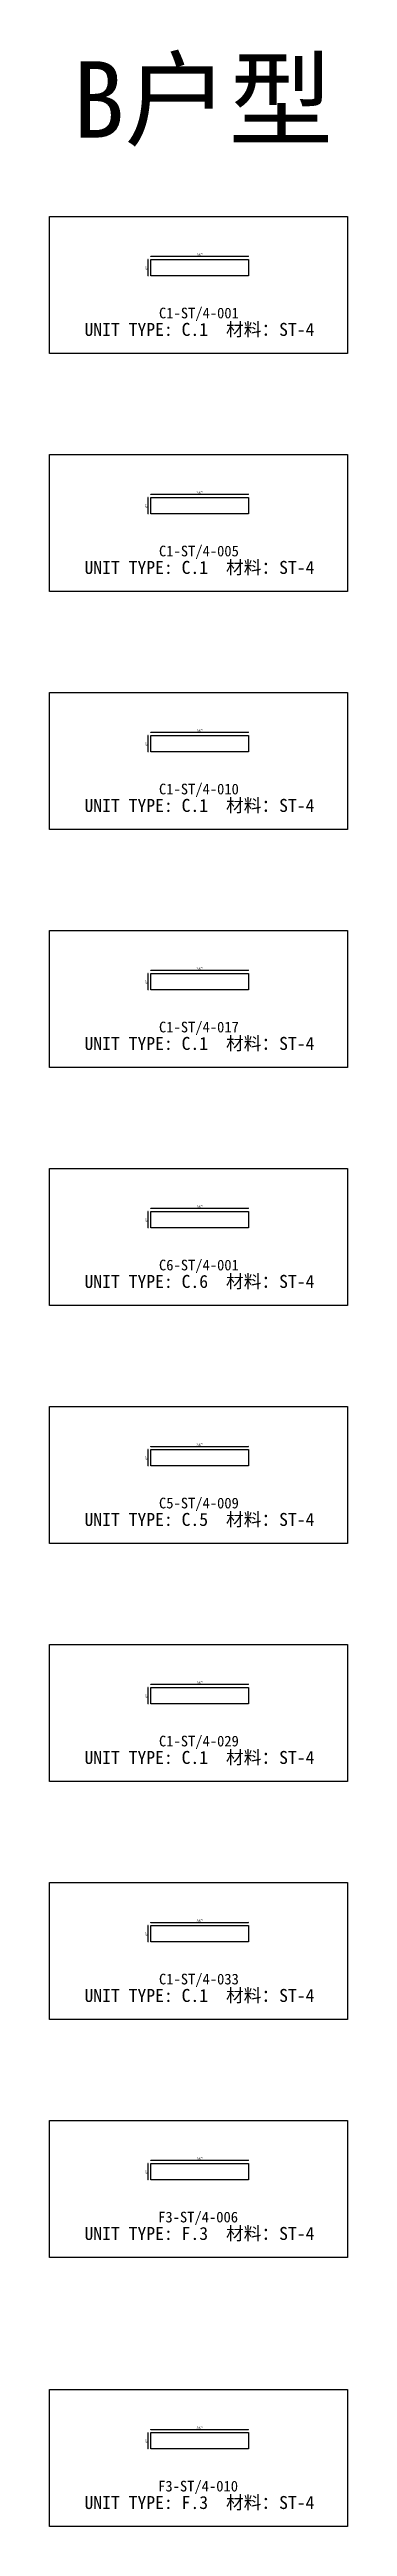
# Model space of a CAD drawing. Header units: millimetres. Extents: x -46966 to 138077, y -48408 to 2116.
# Drawn here: x -27955 to -25163, y -21156 to 2047 of the extents above; entities that cross this region are included whole.
import ezdxf
from ezdxf.enums import TextEntityAlignment as Align

# ---------------------------------------------------------------- set-up
doc = ezdxf.new("R2010")
doc.units = ezdxf.units.MM
doc.layers.add('PART_NUMBER', color=3, linetype='Continuous')
doc.styles.add('样式 1', font='')
doc.styles.get('样式 1').set_extended_font_data('NSimSun')
doc.dimstyles.new('副本 ISO-25', dxfattribs={"dimtxt": 25, "dimasz": 10, "dimexe": 1.5, "dimexo": 0.5, "dimtad": 1, "dimlfac": 0.03937, "dimlunit": 5, "dimtxsty": '样式 1', "dimblk": 'ARCHTICK', "dimcen": 2.5, "dimclrd": 256, "dimclrt": 1, "dimazin": 3, "dimtfac": 1, "dimtmove": 0, "dimatfit": 3, "dimfxlon": 1})

msp = doc.modelspace()

# ---------------------------------------------------------------- texts
at = {"style": '样式 1'}
for s, height, p in [('B户型', 716.2262, (-27739.164, 1221.173)), ('UNIT TYPE: C.1', 121.5865, (-27627.157, -635.758)), ('材料：ST-4', 121.5865, (-26300.876, -635.758)), ('UNIT TYPE: C.1', 121.5865, (-27627.157, -2865.325)), ('材料：ST-4', 121.5865, (-26300.876, -2865.325)), ('UNIT TYPE: C.1', 121.5865, (-27627.157, -5094.893)), ('材料：ST-4', 121.5865, (-26300.876, -5094.893)), ('材料：ST-4', 121.5865, (-26300.876, -7324.46)), ('UNIT TYPE: C.1', 121.5865, (-27627.157, -7324.46)), ('UNIT TYPE: C.6', 121.5865, (-27627.157, -9554.027)), ('材料：ST-4', 121.5865, (-26300.876, -9554.027)), ('UNIT TYPE: C.5', 121.5865, (-27627.157, -11783.594)), ('材料：ST-4', 121.5865, (-26300.876, -11783.594)), ('UNIT TYPE: C.1', 121.5865, (-27627.157, -14013.161)), ('材料：ST-4', 121.5865, (-26300.876, -14013.161)), ('UNIT TYPE: C.1', 121.5865, (-27627.157, -16242.729)), ('材料：ST-4', 121.5865, (-26300.876, -16242.729)), ('UNIT TYPE: F.3', 121.5865, (-27627.157, -18472.296)), ('材料：ST-4', 121.5865, (-26300.876, -18472.296)), ('UNIT TYPE: F.3', 121.5865, (-27627.157, -20992.714)), ('材料：ST-4', 121.5865, (-26300.876, -20992.714))]:
    msp.add_text(s, height=height, dxfattribs=at).set_placement(p)
at = {"layer": 'PART_NUMBER', "color": 3, "style": '样式 1'}
for s, p in [('C1-ST/4-001', (-26554.922, -421.432)), ('C1-ST/4-005', (-26554.922, -2650.999)), ('C1-ST/4-010', (-26554.922, -4880.566)), ('C1-ST/4-017', (-26554.922, -7110.133)), ('C6-ST/4-001', (-26554.922, -9339.7)), ('C5-ST/4-009', (-26554.922, -11569.268)), ('C1-ST/4-029', (-26554.922, -13798.835)), ('C1-ST/4-033', (-26554.922, -16028.402)), ('F3-ST/4-006', (-26562.698, -18257.969)), ('F3-ST/4-010', (-26562.698, -20778.387))]:
    msp.add_text(s, height=100, dxfattribs=at).set_placement(p, align=Align.MIDDLE_CENTER)

# ---------------------------------------------------------------- blocks, each defined once
blk = doc.blocks.new('_ArchTick')
at = {"color": 0, "linetype": 'ByBlock', "const_width": 0.15}
blk.add_lwpolyline([(-0.5, -0.5), (0.5, 0.5)], dxfattribs=at)
blk = doc.blocks.new('*D213')
at = {"color": 0, "lineweight": -2, "transparency": 16777216}
for p, q in [((-27005, 109), (-27005, 112)), ((-26091, 109), (-26091, 112))]:
    blk.add_line(p, q, dxfattribs=at)
at = {"lineweight": -2, "transparency": 16777216}
blk.add_line((-27005, 110), (-26091, 110), dxfattribs=at)
at = {"layer": 'Defpoints', "color": 0, "transparency": 16777216}
for p in [(-27005, 79), (-26091, 110), (-26091, 79)]:
    blk.add_point(p, dxfattribs=at)
at = {"lineweight": -2, "transparency": 16777216, "xscale": 10, "yscale": 10, "zscale": 10, "rotation": 180}
blk.add_blockref('_ArchTick', (-27005, 110), dxfattribs=at)
at = {"lineweight": -2, "transparency": 16777216, "xscale": 10, "yscale": 10, "zscale": 10}
blk.add_blockref('_ArchTick', (-26091, 110), dxfattribs=at)
at = {"color": 1, "transparency": 16777216, "insert": (-26548, 123), "char_height": 25, "attachment_point": 5, "style": '样式 1'}
blk.add_mtext('\\A1;36"', dxfattribs=at)
blk = doc.blocks.new('*D214')
at = {"color": 0, "lineweight": -2, "transparency": 16777216}
for p, q in [((-27030, 79), (-27033, 79)), ((-27030, -73), (-27033, -73))]:
    blk.add_line(p, q, dxfattribs=at)
at = {"lineweight": -2, "transparency": 16777216}
blk.add_line((-27031, -73), (-27031, 79), dxfattribs=at)
at = {"layer": 'Defpoints', "color": 0, "transparency": 16777216}
for p in [(-27031, 79), (-27005, 79), (-27005, -73)]:
    blk.add_point(p, dxfattribs=at)
at = {"lineweight": -2, "transparency": 16777216, "xscale": 10, "yscale": 10, "zscale": 10}
for p, rotation in [((-27031, 79), 90), ((-27031, -73), 270)]:
    blk.add_blockref('_ArchTick', p, dxfattribs=dict(at, rotation=rotation))
at = {"color": 1, "transparency": 16777216, "insert": (-27044, 3), "char_height": 25, "attachment_point": 5, "rotation": 90, "style": '样式 1'}
blk.add_mtext('\\A1;6"', dxfattribs=at)
blk = doc.blocks.new('*D222')
at = {"color": 0, "lineweight": -2, "transparency": 16777216}
for p, q in [((-27005, -2120), (-27005, -2118)), ((-26091, -2120), (-26091, -2118))]:
    blk.add_line(p, q, dxfattribs=at)
at = {"lineweight": -2, "transparency": 16777216}
blk.add_line((-27005, -2119), (-26091, -2119), dxfattribs=at)
at = {"layer": 'Defpoints', "color": 0, "transparency": 16777216}
for p in [(-27005, -2150), (-26091, -2119), (-26091, -2150)]:
    blk.add_point(p, dxfattribs=at)
at = {"lineweight": -2, "transparency": 16777216, "xscale": 10, "yscale": 10, "zscale": 10, "rotation": 180}
blk.add_blockref('_ArchTick', (-27005, -2119), dxfattribs=at)
at = {"lineweight": -2, "transparency": 16777216, "xscale": 10, "yscale": 10, "zscale": 10}
blk.add_blockref('_ArchTick', (-26091, -2119), dxfattribs=at)
at = {"color": 1, "transparency": 16777216, "insert": (-26548, -2106), "char_height": 25, "attachment_point": 5, "style": '样式 1'}
blk.add_mtext('\\A1;36"', dxfattribs=at)
blk = doc.blocks.new('*D223')
at = {"color": 0, "lineweight": -2, "transparency": 16777216}
for p, q in [((-27030, -2150), (-27033, -2150)), ((-27030, -2303), (-27033, -2303))]:
    blk.add_line(p, q, dxfattribs=at)
at = {"lineweight": -2, "transparency": 16777216}
blk.add_line((-27031, -2303), (-27031, -2150), dxfattribs=at)
at = {"layer": 'Defpoints', "color": 0, "transparency": 16777216}
for p in [(-27031, -2150), (-27005, -2150), (-27005, -2303)]:
    blk.add_point(p, dxfattribs=at)
at = {"lineweight": -2, "transparency": 16777216, "xscale": 10, "yscale": 10, "zscale": 10}
for p, rotation in [((-27031, -2150), 90), ((-27031, -2303), 270)]:
    blk.add_blockref('_ArchTick', p, dxfattribs=dict(at, rotation=rotation))
at = {"color": 1, "transparency": 16777216, "insert": (-27044, -2226), "char_height": 25, "attachment_point": 5, "rotation": 90, "style": '样式 1'}
blk.add_mtext('\\A1;6"', dxfattribs=at)
blk = doc.blocks.new('*D231')
at = {"color": 0, "lineweight": -2, "transparency": 16777216}
for p, q in [((-27005, -4350), (-27005, -4347)), ((-26091, -4350), (-26091, -4347))]:
    blk.add_line(p, q, dxfattribs=at)
at = {"lineweight": -2, "transparency": 16777216}
blk.add_line((-27005, -4349), (-26091, -4349), dxfattribs=at)
at = {"layer": 'Defpoints', "color": 0, "transparency": 16777216}
for p in [(-27005, -4380), (-26091, -4349), (-26091, -4380)]:
    blk.add_point(p, dxfattribs=at)
at = {"lineweight": -2, "transparency": 16777216, "xscale": 10, "yscale": 10, "zscale": 10, "rotation": 180}
blk.add_blockref('_ArchTick', (-27005, -4349), dxfattribs=at)
at = {"lineweight": -2, "transparency": 16777216, "xscale": 10, "yscale": 10, "zscale": 10}
blk.add_blockref('_ArchTick', (-26091, -4349), dxfattribs=at)
at = {"color": 1, "transparency": 16777216, "insert": (-26548, -4336), "char_height": 25, "attachment_point": 5, "style": '样式 1'}
blk.add_mtext('\\A1;36"', dxfattribs=at)
blk = doc.blocks.new('*D232')
at = {"color": 0, "lineweight": -2, "transparency": 16777216}
for p, q in [((-27030, -4380), (-27033, -4380)), ((-27030, -4532), (-27033, -4532))]:
    blk.add_line(p, q, dxfattribs=at)
at = {"lineweight": -2, "transparency": 16777216}
blk.add_line((-27031, -4532), (-27031, -4380), dxfattribs=at)
at = {"layer": 'Defpoints', "color": 0, "transparency": 16777216}
for p in [(-27031, -4380), (-27005, -4380), (-27005, -4532)]:
    blk.add_point(p, dxfattribs=at)
at = {"lineweight": -2, "transparency": 16777216, "xscale": 10, "yscale": 10, "zscale": 10}
for p, rotation in [((-27031, -4380), 90), ((-27031, -4532), 270)]:
    blk.add_blockref('_ArchTick', p, dxfattribs=dict(at, rotation=rotation))
at = {"color": 1, "transparency": 16777216, "insert": (-27044, -4456), "char_height": 25, "attachment_point": 5, "rotation": 90, "style": '样式 1'}
blk.add_mtext('\\A1;6"', dxfattribs=at)
blk = doc.blocks.new('*D240')
at = {"color": 0, "lineweight": -2, "transparency": 16777216}
for p, q in [((-27005, -6579), (-27005, -6577)), ((-26091, -6579), (-26091, -6577))]:
    blk.add_line(p, q, dxfattribs=at)
at = {"lineweight": -2, "transparency": 16777216}
blk.add_line((-27005, -6578), (-26091, -6578), dxfattribs=at)
at = {"layer": 'Defpoints', "color": 0, "transparency": 16777216}
for p in [(-27005, -6609), (-26091, -6578), (-26091, -6609)]:
    blk.add_point(p, dxfattribs=at)
at = {"lineweight": -2, "transparency": 16777216, "xscale": 10, "yscale": 10, "zscale": 10, "rotation": 180}
blk.add_blockref('_ArchTick', (-27005, -6578), dxfattribs=at)
at = {"lineweight": -2, "transparency": 16777216, "xscale": 10, "yscale": 10, "zscale": 10}
blk.add_blockref('_ArchTick', (-26091, -6578), dxfattribs=at)
at = {"color": 1, "transparency": 16777216, "insert": (-26548, -6565), "char_height": 25, "attachment_point": 5, "style": '样式 1'}
blk.add_mtext('\\A1;36"', dxfattribs=at)
blk = doc.blocks.new('*D241')
at = {"color": 0, "lineweight": -2, "transparency": 16777216}
for p, q in [((-27030, -6609), (-27033, -6609)), ((-27030, -6762), (-27033, -6762))]:
    blk.add_line(p, q, dxfattribs=at)
at = {"lineweight": -2, "transparency": 16777216}
blk.add_line((-27031, -6762), (-27031, -6609), dxfattribs=at)
at = {"layer": 'Defpoints', "color": 0, "transparency": 16777216}
for p in [(-27031, -6609), (-27005, -6609), (-27005, -6762)]:
    blk.add_point(p, dxfattribs=at)
at = {"lineweight": -2, "transparency": 16777216, "xscale": 10, "yscale": 10, "zscale": 10}
for p, rotation in [((-27031, -6609), 90), ((-27031, -6762), 270)]:
    blk.add_blockref('_ArchTick', p, dxfattribs=dict(at, rotation=rotation))
at = {"color": 1, "transparency": 16777216, "insert": (-27044, -6686), "char_height": 25, "attachment_point": 5, "rotation": 90, "style": '样式 1'}
blk.add_mtext('\\A1;6"', dxfattribs=at)
blk = doc.blocks.new('*D260')
at = {"color": 0, "lineweight": -2, "transparency": 16777216}
for p, q in [((-27005, -11039), (-27005, -11036)), ((-26091, -11039), (-26091, -11036))]:
    blk.add_line(p, q, dxfattribs=at)
at = {"lineweight": -2, "transparency": 16777216}
blk.add_line((-27005, -11038), (-26091, -11038), dxfattribs=at)
at = {"layer": 'Defpoints', "color": 0, "transparency": 16777216}
for p in [(-27005, -11068), (-26091, -11038), (-26091, -11068)]:
    blk.add_point(p, dxfattribs=at)
at = {"lineweight": -2, "transparency": 16777216, "xscale": 10, "yscale": 10, "zscale": 10, "rotation": 180}
blk.add_blockref('_ArchTick', (-27005, -11038), dxfattribs=at)
at = {"lineweight": -2, "transparency": 16777216, "xscale": 10, "yscale": 10, "zscale": 10}
blk.add_blockref('_ArchTick', (-26091, -11038), dxfattribs=at)
at = {"color": 1, "transparency": 16777216, "insert": (-26548, -11024), "char_height": 25, "attachment_point": 5, "style": '样式 1'}
blk.add_mtext('\\A1;36"', dxfattribs=at)
blk = doc.blocks.new('*D261')
at = {"color": 0, "lineweight": -2, "transparency": 16777216}
for p, q in [((-27030, -11068), (-27033, -11068)), ((-27030, -11221), (-27033, -11221))]:
    blk.add_line(p, q, dxfattribs=at)
at = {"lineweight": -2, "transparency": 16777216}
blk.add_line((-27031, -11221), (-27031, -11068), dxfattribs=at)
at = {"layer": 'Defpoints', "color": 0, "transparency": 16777216}
for p in [(-27031, -11068), (-27005, -11068), (-27005, -11221)]:
    blk.add_point(p, dxfattribs=at)
at = {"lineweight": -2, "transparency": 16777216, "xscale": 10, "yscale": 10, "zscale": 10}
for p, rotation in [((-27031, -11068), 90), ((-27031, -11221), 270)]:
    blk.add_blockref('_ArchTick', p, dxfattribs=dict(at, rotation=rotation))
at = {"color": 1, "transparency": 16777216, "insert": (-27044, -11145), "char_height": 25, "attachment_point": 5, "rotation": 90, "style": '样式 1'}
blk.add_mtext('\\A1;6"', dxfattribs=at)
blk = doc.blocks.new('*D262')
at = {"color": 0, "lineweight": -2, "transparency": 16777216}
for p, q in [((-27005, -8809), (-27005, -8807)), ((-26091, -8809), (-26091, -8807))]:
    blk.add_line(p, q, dxfattribs=at)
at = {"lineweight": -2, "transparency": 16777216}
blk.add_line((-27005, -8808), (-26091, -8808), dxfattribs=at)
at = {"layer": 'Defpoints', "color": 0, "transparency": 16777216}
for p in [(-26091, -8808), (-27005, -8839), (-26091, -8839)]:
    blk.add_point(p, dxfattribs=at)
at = {"lineweight": -2, "transparency": 16777216, "xscale": 10, "yscale": 10, "zscale": 10, "rotation": 180}
blk.add_blockref('_ArchTick', (-27005, -8808), dxfattribs=at)
at = {"lineweight": -2, "transparency": 16777216, "xscale": 10, "yscale": 10, "zscale": 10}
blk.add_blockref('_ArchTick', (-26091, -8808), dxfattribs=at)
at = {"color": 1, "transparency": 16777216, "insert": (-26548, -8795), "char_height": 25, "attachment_point": 5, "style": '样式 1'}
blk.add_mtext('\\A1;36"', dxfattribs=at)
blk = doc.blocks.new('*D263')
at = {"color": 0, "lineweight": -2, "transparency": 16777216}
for p, q in [((-27030, -8839), (-27033, -8839)), ((-27030, -8991), (-27033, -8991))]:
    blk.add_line(p, q, dxfattribs=at)
at = {"lineweight": -2, "transparency": 16777216}
blk.add_line((-27031, -8991), (-27031, -8839), dxfattribs=at)
at = {"layer": 'Defpoints', "color": 0, "transparency": 16777216}
for p in [(-27031, -8839), (-27005, -8839), (-27005, -8991)]:
    blk.add_point(p, dxfattribs=at)
at = {"lineweight": -2, "transparency": 16777216, "xscale": 10, "yscale": 10, "zscale": 10}
for p, rotation in [((-27031, -8839), 90), ((-27031, -8991), 270)]:
    blk.add_blockref('_ArchTick', p, dxfattribs=dict(at, rotation=rotation))
at = {"color": 1, "transparency": 16777216, "insert": (-27044, -8915), "char_height": 25, "attachment_point": 5, "rotation": 90, "style": '样式 1'}
blk.add_mtext('\\A1;6"', dxfattribs=at)
blk = doc.blocks.new('*D272')
at = {"color": 0, "lineweight": -2, "transparency": 16777216}
for p, q in [((-27005, -13268), (-27005, -13266)), ((-26091, -13268), (-26091, -13266))]:
    blk.add_line(p, q, dxfattribs=at)
at = {"lineweight": -2, "transparency": 16777216}
blk.add_line((-27005, -13267), (-26091, -13267), dxfattribs=at)
at = {"layer": 'Defpoints', "color": 0, "transparency": 16777216}
for p in [(-27005, -13298), (-26091, -13267), (-26091, -13298)]:
    blk.add_point(p, dxfattribs=at)
at = {"lineweight": -2, "transparency": 16777216, "xscale": 10, "yscale": 10, "zscale": 10, "rotation": 180}
blk.add_blockref('_ArchTick', (-27005, -13267), dxfattribs=at)
at = {"lineweight": -2, "transparency": 16777216, "xscale": 10, "yscale": 10, "zscale": 10}
blk.add_blockref('_ArchTick', (-26091, -13267), dxfattribs=at)
at = {"color": 1, "transparency": 16777216, "insert": (-26548, -13254), "char_height": 25, "attachment_point": 5, "style": '样式 1'}
blk.add_mtext('\\A1;36"', dxfattribs=at)
blk = doc.blocks.new('*D273')
at = {"color": 0, "lineweight": -2, "transparency": 16777216}
for p, q in [((-27030, -13298), (-27033, -13298)), ((-27030, -13450), (-27033, -13450))]:
    blk.add_line(p, q, dxfattribs=at)
at = {"lineweight": -2, "transparency": 16777216}
blk.add_line((-27031, -13450), (-27031, -13298), dxfattribs=at)
at = {"layer": 'Defpoints', "color": 0, "transparency": 16777216}
for p in [(-27031, -13298), (-27005, -13298), (-27005, -13450)]:
    blk.add_point(p, dxfattribs=at)
at = {"lineweight": -2, "transparency": 16777216, "xscale": 10, "yscale": 10, "zscale": 10}
for p, rotation in [((-27031, -13298), 90), ((-27031, -13450), 270)]:
    blk.add_blockref('_ArchTick', p, dxfattribs=dict(at, rotation=rotation))
at = {"color": 1, "transparency": 16777216, "insert": (-27044, -13374), "char_height": 25, "attachment_point": 5, "rotation": 90, "style": '样式 1'}
blk.add_mtext('\\A1;6"', dxfattribs=at)
blk = doc.blocks.new('*D282')
at = {"color": 0, "lineweight": -2, "transparency": 16777216}
for p, q in [((-27005, -15498), (-27005, -15495)), ((-26091, -15498), (-26091, -15495))]:
    blk.add_line(p, q, dxfattribs=at)
at = {"lineweight": -2, "transparency": 16777216}
blk.add_line((-27005, -15497), (-26091, -15497), dxfattribs=at)
at = {"layer": 'Defpoints', "color": 0, "transparency": 16777216}
for p in [(-27005, -15528), (-26091, -15497), (-26091, -15528)]:
    blk.add_point(p, dxfattribs=at)
at = {"lineweight": -2, "transparency": 16777216, "xscale": 10, "yscale": 10, "zscale": 10, "rotation": 180}
blk.add_blockref('_ArchTick', (-27005, -15497), dxfattribs=at)
at = {"lineweight": -2, "transparency": 16777216, "xscale": 10, "yscale": 10, "zscale": 10}
blk.add_blockref('_ArchTick', (-26091, -15497), dxfattribs=at)
at = {"color": 1, "transparency": 16777216, "insert": (-26548, -15484), "char_height": 25, "attachment_point": 5, "style": '样式 1'}
blk.add_mtext('\\A1;36"', dxfattribs=at)
blk = doc.blocks.new('*D283')
at = {"color": 0, "lineweight": -2, "transparency": 16777216}
for p, q in [((-27030, -15528), (-27033, -15528)), ((-27030, -15680), (-27033, -15680))]:
    blk.add_line(p, q, dxfattribs=at)
at = {"lineweight": -2, "transparency": 16777216}
blk.add_line((-27031, -15680), (-27031, -15528), dxfattribs=at)
at = {"layer": 'Defpoints', "color": 0, "transparency": 16777216}
for p in [(-27031, -15528), (-27005, -15528), (-27005, -15680)]:
    blk.add_point(p, dxfattribs=at)
at = {"lineweight": -2, "transparency": 16777216, "xscale": 10, "yscale": 10, "zscale": 10}
for p, rotation in [((-27031, -15528), 90), ((-27031, -15680), 270)]:
    blk.add_blockref('_ArchTick', p, dxfattribs=dict(at, rotation=rotation))
at = {"color": 1, "transparency": 16777216, "insert": (-27044, -15604), "char_height": 25, "attachment_point": 5, "rotation": 90, "style": '样式 1'}
blk.add_mtext('\\A1;6"', dxfattribs=at)
blk = doc.blocks.new('*D294')
at = {"color": 0, "lineweight": -2, "transparency": 16777216}
for p, q in [((-27005, -17727), (-27005, -17725)), ((-26091, -17727), (-26091, -17725))]:
    blk.add_line(p, q, dxfattribs=at)
at = {"lineweight": -2, "transparency": 16777216}
blk.add_line((-27005, -17726), (-26091, -17726), dxfattribs=at)
at = {"layer": 'Defpoints', "color": 0, "transparency": 16777216}
for p in [(-27005, -17757), (-26091, -17726), (-26091, -17757)]:
    blk.add_point(p, dxfattribs=at)
at = {"lineweight": -2, "transparency": 16777216, "xscale": 10, "yscale": 10, "zscale": 10, "rotation": 180}
blk.add_blockref('_ArchTick', (-27005, -17726), dxfattribs=at)
at = {"lineweight": -2, "transparency": 16777216, "xscale": 10, "yscale": 10, "zscale": 10}
blk.add_blockref('_ArchTick', (-26091, -17726), dxfattribs=at)
at = {"color": 1, "transparency": 16777216, "insert": (-26548, -17713), "char_height": 25, "attachment_point": 5, "style": '样式 1'}
blk.add_mtext('\\A1;36"', dxfattribs=at)
blk = doc.blocks.new('*D295')
at = {"color": 0, "lineweight": -2, "transparency": 16777216}
for p, q in [((-27030, -17757), (-27033, -17757)), ((-27030, -17910), (-27033, -17910))]:
    blk.add_line(p, q, dxfattribs=at)
at = {"lineweight": -2, "transparency": 16777216}
blk.add_line((-27031, -17910), (-27031, -17757), dxfattribs=at)
at = {"layer": 'Defpoints', "color": 0, "transparency": 16777216}
for p in [(-27031, -17757), (-27005, -17757), (-27005, -17910)]:
    blk.add_point(p, dxfattribs=at)
at = {"lineweight": -2, "transparency": 16777216, "xscale": 10, "yscale": 10, "zscale": 10}
for p, rotation in [((-27031, -17757), 90), ((-27031, -17910), 270)]:
    blk.add_blockref('_ArchTick', p, dxfattribs=dict(at, rotation=rotation))
at = {"color": 1, "transparency": 16777216, "insert": (-27044, -17833), "char_height": 25, "attachment_point": 5, "rotation": 90, "style": '样式 1'}
blk.add_mtext('\\A1;6"', dxfattribs=at)
blk = doc.blocks.new('*D306')
at = {"color": 0, "lineweight": -2, "transparency": 16777216}
for p, q in [((-27005, -20248), (-27005, -20245)), ((-26091, -20248), (-26091, -20245))]:
    blk.add_line(p, q, dxfattribs=at)
at = {"lineweight": -2, "transparency": 16777216}
blk.add_line((-27005, -20247), (-26091, -20247), dxfattribs=at)
at = {"layer": 'Defpoints', "color": 0, "transparency": 16777216}
for p in [(-27005, -20278), (-26091, -20247), (-26091, -20278)]:
    blk.add_point(p, dxfattribs=at)
at = {"lineweight": -2, "transparency": 16777216, "xscale": 10, "yscale": 10, "zscale": 10, "rotation": 180}
blk.add_blockref('_ArchTick', (-27005, -20247), dxfattribs=at)
at = {"lineweight": -2, "transparency": 16777216, "xscale": 10, "yscale": 10, "zscale": 10}
blk.add_blockref('_ArchTick', (-26091, -20247), dxfattribs=at)
at = {"color": 1, "transparency": 16777216, "insert": (-26548, -20234), "char_height": 25, "attachment_point": 5, "style": '样式 1'}
blk.add_mtext('\\A1;36"', dxfattribs=at)
blk = doc.blocks.new('*D307')
at = {"color": 0, "lineweight": -2, "transparency": 16777216}
for p, q in [((-27030, -20278), (-27033, -20278)), ((-27030, -20430), (-27033, -20430))]:
    blk.add_line(p, q, dxfattribs=at)
at = {"lineweight": -2, "transparency": 16777216}
blk.add_line((-27031, -20430), (-27031, -20278), dxfattribs=at)
at = {"layer": 'Defpoints', "color": 0, "transparency": 16777216}
for p in [(-27031, -20278), (-27005, -20278), (-27005, -20430)]:
    blk.add_point(p, dxfattribs=at)
at = {"lineweight": -2, "transparency": 16777216, "xscale": 10, "yscale": 10, "zscale": 10}
for p, rotation in [((-27031, -20278), 90), ((-27031, -20430), 270)]:
    blk.add_blockref('_ArchTick', p, dxfattribs=dict(at, rotation=rotation))
at = {"color": 1, "transparency": 16777216, "insert": (-27044, -20354), "char_height": 25, "attachment_point": 5, "rotation": 90, "style": '样式 1'}
blk.add_mtext('\\A1;6"', dxfattribs=at)

# ---------------------------------------------------------------- dimensions: what is measured, and where the dimension line sits
for base, p1, p2, picture, middle in [((-27031.301, 79.399), (-27005.466, -73.001), (-27005.466, 79.399), '*D214', (-27044.426, 3.199)), ((-27031.301, -2150.168), (-27005.466, -2302.568), (-27005.466, -2150.168), '*D223', (-27044.426, -2226.368)), ((-27031.301, -4379.736), (-27005.466, -4532.136), (-27005.466, -4379.736), '*D232', (-27044.426, -4455.936)), ((-27031.301, -6609.303), (-27005.466, -6761.703), (-27005.466, -6609.303), '*D241', (-27044.426, -6685.503)), ((-27031.301, -8838.87), (-27005.466, -8991.27), (-27005.466, -8838.87), '*D263', (-27044.426, -8915.07)), ((-27031.301, -11068.437), (-27005.466, -11220.837), (-27005.466, -11068.437), '*D261', (-27044.426, -11144.637)), ((-27031.301, -13298.004), (-27005.466, -13450.404), (-27005.466, -13298.004), '*D273', (-27044.426, -13374.204)), ((-27031.301, -15527.572), (-27005.466, -15679.972), (-27005.466, -15527.572), '*D283', (-27044.426, -15603.772)), ((-27031.301, -17757.139), (-27005.466, -17909.539), (-27005.466, -17757.139), '*D295', (-27044.426, -17833.339)), ((-27031.301, -20277.557), (-27005.466, -20429.957), (-27005.466, -20277.557), '*D307', (-27044.426, -20353.757))]:
    dim = msp.add_linear_dim(base=base, p1=p1, p2=p2, angle=90, dimstyle='副本 ISO-25')
    dim.commit()
    dim.dimension.update_dxf_attribs({"geometry": picture, "text_midpoint": middle})
for base, p1, p2, picture, middle in [((-26091.066, 110.235), (-27005.466, 79.399), (-26091.066, 79.399), '*D213', (-26548.266, 123.36)), ((-26091.066, -2119.333), (-27005.466, -2150.168), (-26091.066, -2150.168), '*D222', (-26548.266, -2106.208)), ((-26091.066, -4348.9), (-27005.466, -4379.736), (-26091.066, -4379.736), '*D231', (-26548.266, -4335.775)), ((-26091.066, -6578.467), (-27005.466, -6609.303), (-26091.066, -6609.303), '*D240', (-26548.266, -6565.342)), ((-26091.066, -8808.034), (-27005.466, -8838.87), (-26091.066, -8838.87), '*D262', (-26548.266, -8794.909)), ((-26091.066, -11037.602), (-27005.466, -11068.437), (-26091.066, -11068.437), '*D260', (-26548.266, -11024.477)), ((-26091.066, -13267.169), (-27005.466, -13298.004), (-26091.066, -13298.004), '*D272', (-26548.266, -13254.044)), ((-26091.066, -15496.736), (-27005.466, -15527.572), (-26091.066, -15527.572), '*D282', (-26548.266, -15483.611)), ((-26091.066, -17726.303), (-27005.466, -17757.139), (-26091.066, -17757.139), '*D294', (-26548.266, -17713.178)), ((-26091.066, -20246.721), (-27005.466, -20277.557), (-26091.066, -20277.557), '*D306', (-26548.266, -20233.596))]:
    dim = msp.add_linear_dim(base=base, p1=p1, p2=p2, dimstyle='副本 ISO-25')
    dim.commit()
    dim.dimension.update_dxf_attribs({"geometry": picture, "text_midpoint": middle})

# ---------------------------------------------------------------- linework, layer by layer
at = {"color": 1}
for points in [[(-27954.785, 483.135), (-25162.911, 483.135), (-25162.911, -799.262), (-27954.785, -799.262)], [(-27954.785, -1746.432), (-25162.911, -1746.432), (-25162.911, -3028.83), (-27954.785, -3028.83)], [(-27954.785, -3975.999), (-25162.911, -3975.999), (-25162.911, -5258.397), (-27954.785, -5258.397)], [(-27954.785, -6205.566), (-25162.911, -6205.566), (-25162.911, -7487.964), (-27954.785, -7487.964)], [(-27954.785, -8435.134), (-25162.911, -8435.134), (-25162.911, -9717.531), (-27954.785, -9717.531)], [(-27954.785, -10664.701), (-25162.911, -10664.701), (-25162.911, -11947.098), (-27954.785, -11947.098)], [(-27954.785, -12894.268), (-25162.911, -12894.268), (-25162.911, -14176.666), (-27954.785, -14176.666)], [(-27954.785, -15123.835), (-25162.911, -15123.835), (-25162.911, -16406.233), (-27954.785, -16406.233)], [(-27954.785, -17353.402), (-25162.911, -17353.402), (-25162.911, -18635.8), (-27954.785, -18635.8)], [(-27954.785, -19873.821), (-25162.911, -19873.821), (-25162.911, -21156.218), (-27954.785, -21156.218)]]:
    msp.add_lwpolyline(points, close=True, dxfattribs=at)
for points in [[(-27005.466, 79.399), (-26091.066, 79.399), (-26091.066, -73.001), (-27005.466, -73.001)], [(-27005.466, -2150.168), (-26091.066, -2150.168), (-26091.066, -2302.568), (-27005.466, -2302.568)], [(-27005.466, -4379.736), (-26091.066, -4379.736), (-26091.066, -4532.136), (-27005.466, -4532.136)], [(-27005.466, -6609.303), (-26091.066, -6609.303), (-26091.066, -6761.703), (-27005.466, -6761.703)], [(-27005.466, -8838.87), (-26091.066, -8838.87), (-26091.066, -8991.27), (-27005.466, -8991.27)], [(-27005.466, -11068.437), (-26091.066, -11068.437), (-26091.066, -11220.837), (-27005.466, -11220.837)], [(-27005.466, -13298.004), (-26091.066, -13298.004), (-26091.066, -13450.404), (-27005.466, -13450.404)], [(-27005.466, -15527.572), (-26091.066, -15527.572), (-26091.066, -15679.972), (-27005.466, -15679.972)], [(-27005.466, -17757.139), (-26091.066, -17757.139), (-26091.066, -17909.539), (-27005.466, -17909.539)], [(-27005.466, -20277.557), (-26091.066, -20277.557), (-26091.066, -20429.957), (-27005.466, -20429.957)]]:
    msp.add_lwpolyline(points, close=True)

msp.set_redraw_order([(e.dxf.handle, doc.entitydb.next_handle()) for e in msp.query("TEXT MTEXT ATTDEF DIMENSION ARC_DIMENSION")])  # texts and dimensions are drawn at this point

doc.saveas('drawing.dxf')
